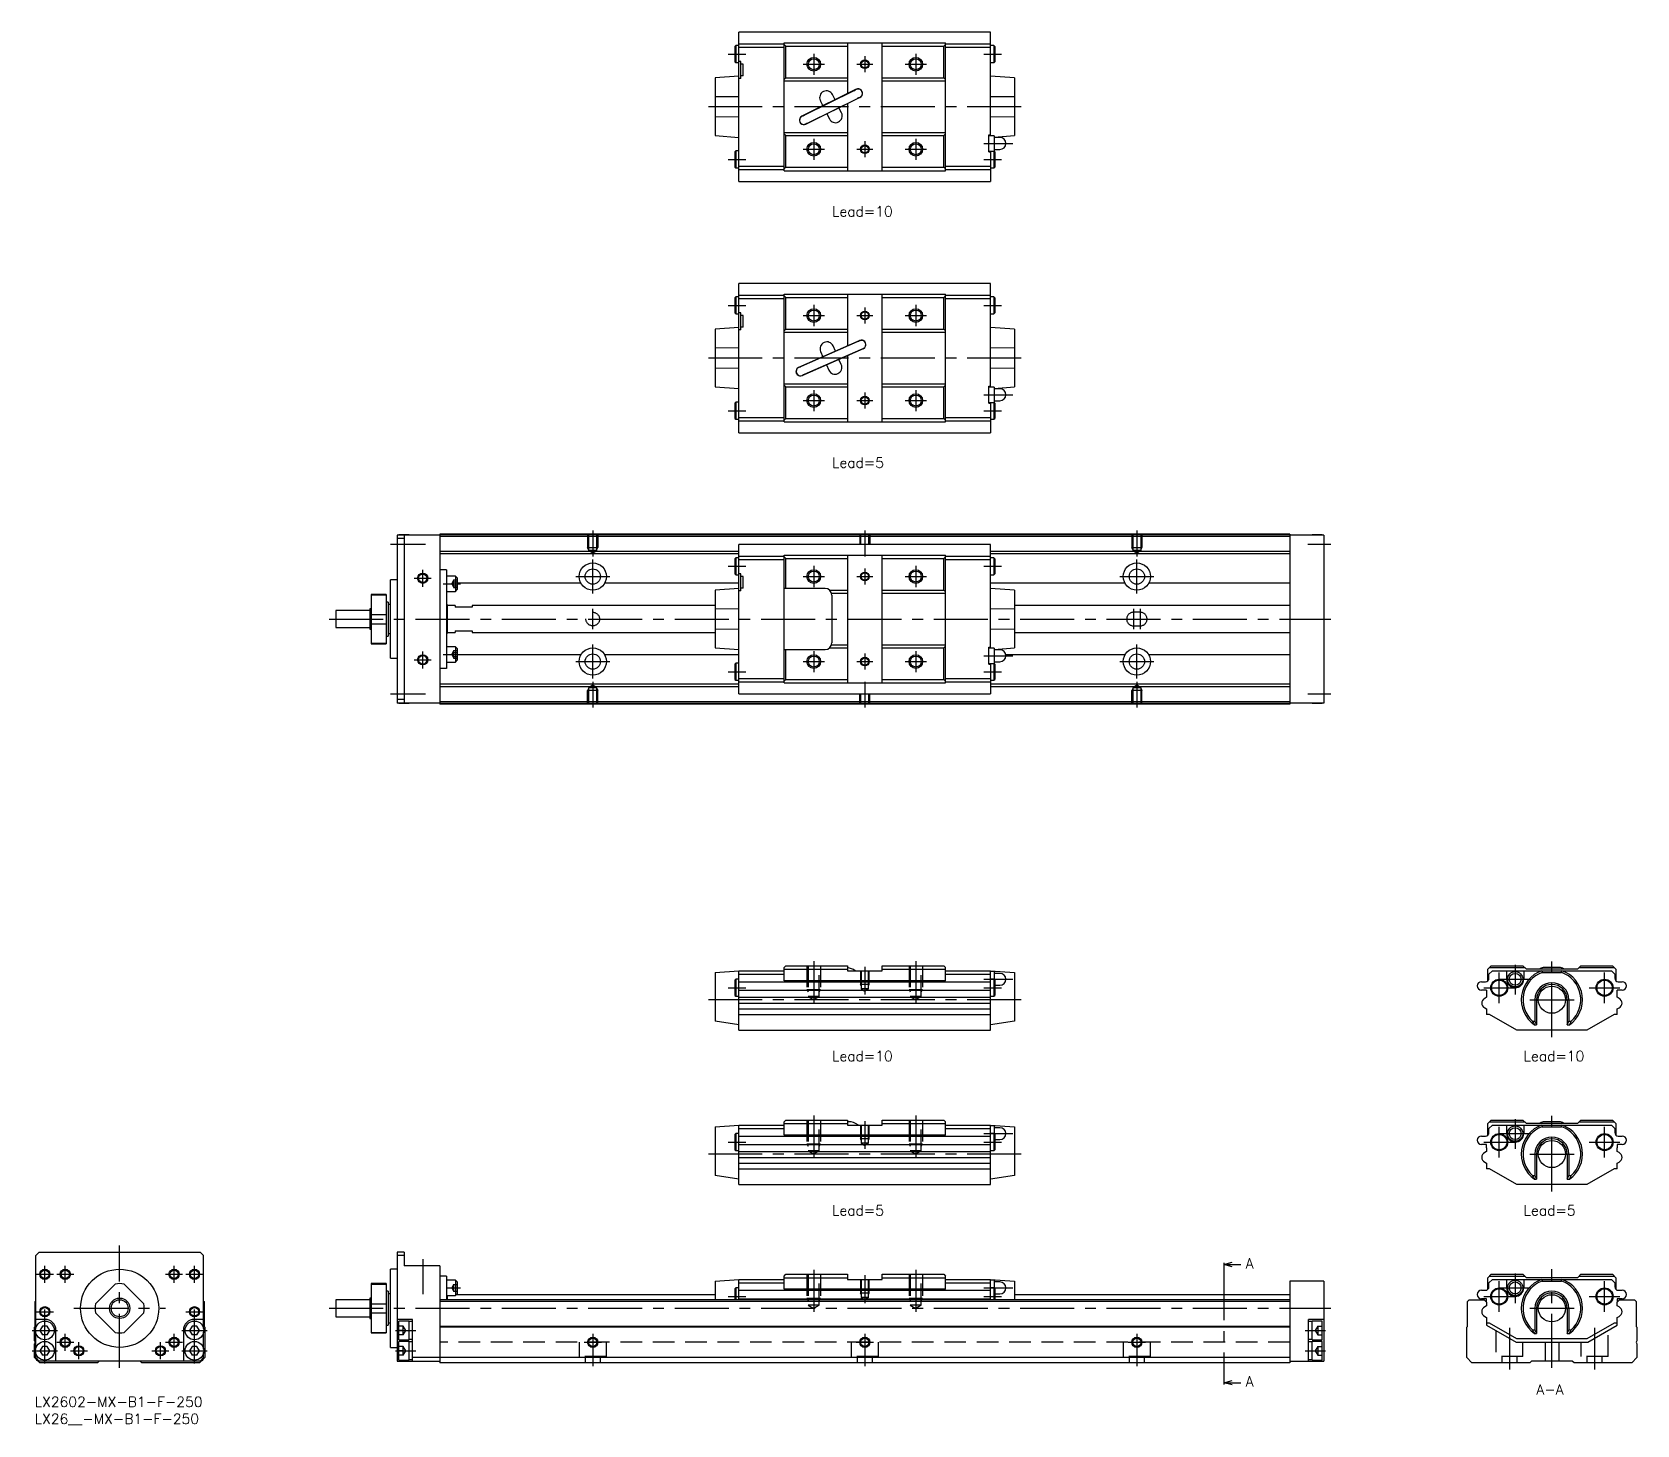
# Model space of a CAD drawing. Extents: x -1 to 471, y -8 to 401.
import ezdxf

# ---------------------------------------------------------------- set-up
doc = ezdxf.new("R2010")
doc.units = 0
doc.header["$LTSCALE"] = 0.5
doc.linetypes.add('CENTER', pattern=[50.8, 31.75, -6.35, 6.35, -6.35])
doc.linetypes.add('DASHED', pattern=[19.05, 12.7, -6.35])
for name, color, linetype in [('MSM_CENTER', 1, 'CENTER'), ('MSM_CONTINUOUS', 7, 'CONTINUOUS'), ('MSM_DASHED', 4, 'DASHED'), ('MSM_NARROW', 5, 'CONTINUOUS'), ('MSM_PART_NUMBER', 7, 'CONTINUOUS')]:
    doc.layers.add(name, color=color, linetype=linetype)
doc.styles.get("Standard").update_dxf_attribs({"font": 'txt.shx', "height": 1, "bigfont": 'bigfont.shx'})

msp = doc.modelspace()

# ---------------------------------------------------------------- texts
at = {"layer": 'MSM_PART_NUMBER'}
for s, p in [('Lead=10', (234.45, 347.06)), ('Lead=5', (234.45, 273.16)), ('Lead=10', (234.45, 98.67)), ('Lead=10', (437.81, 98.67)), ('Lead=5', (234.45, 53.29)), ('Lead=5', (437.81, 53.29)), ('A', (356.08, 37.73)), ('A', (356.08, 3)), ('A-A', (441.59, 0.62))]:
    msp.add_text(s, height=3, dxfattribs=at).set_placement(p)

# ---------------------------------------------------------------- blocks, each defined once
blk = doc.blocks.new('*U2')
at = {"layer": 'MSM_PART_NUMBER'}
blk.add_text('LX2602-MX-B1-F-250', height=3, dxfattribs=at).set_placement((0, -3))
blk = doc.blocks.new('*U3')
at = {"layer": 'MSM_PART_NUMBER'}
blk.add_text('LX26__-MX-B1-F-250', height=3, dxfattribs=at).set_placement((0, -8))

# ---------------------------------------------------------------- linework, layer by layer
at = {"layer": 'MSM_CENTER'}
for p, q in [((203.91, 394.84), (209.11, 394.84)), ((226.01, 391.84), (232.21, 391.84)), ((229.11, 394.94), (229.11, 388.74)), ((241.74, 391.84), (246.47, 391.84)), ((244.11, 394.2), (244.11, 389.47)), ((256.01, 391.84), (262.21, 391.84)), ((259.11, 394.94), (259.11, 388.74)), ((279.11, 394.84), (284.31, 394.84)), ((290.11, 379.34), (198.11, 379.34)), ((229.11, 369.94), (229.11, 363.74)), ((244.11, 369.2), (244.11, 364.47)), ((259.11, 369.94), (259.11, 363.74)), ((279.11, 368.54), (287.61, 368.54)), ((203.91, 363.84), (209.11, 363.84)), ((226.01, 366.84), (232.21, 366.84)), ((241.74, 366.84), (246.47, 366.84)), ((256.01, 366.84), (262.21, 366.84)), ((279.11, 363.84), (284.31, 363.84)), ((203.91, 320.94), (209.11, 320.94)), ((229.11, 321.04), (229.11, 314.84)), ((259.11, 321.04), (259.11, 314.84)), ((279.11, 320.94), (284.31, 320.94)), ((226.01, 317.94), (232.21, 317.94)), ((241.74, 317.94), (246.47, 317.94)), ((244.11, 320.3), (244.11, 315.57)), ((256.01, 317.94), (262.21, 317.94)), ((290.11, 305.44), (198.11, 305.44)), ((226.01, 292.94), (232.21, 292.94)), ((229.11, 296.04), (229.11, 289.84)), ((241.74, 292.94), (246.47, 292.94)), ((244.11, 295.3), (244.11, 290.57)), ((256.01, 292.94), (262.21, 292.94)), ((259.11, 296.04), (259.11, 289.84)), ((279.11, 294.64), (287.61, 294.64)), ((203.91, 289.94), (209.11, 289.94)), ((279.11, 289.94), (284.31, 289.94)), ((104.61, 250.69), (114.91, 250.69)), ((164.11, 254.69), (164.11, 247.06)), ((244.11, 254.69), (244.11, 247.06)), ((324.11, 254.69), (324.11, 247.06)), ((374.41, 250.69), (381.11, 250.69)), ((164.11, 236.19), (164.11, 246.19)), ((324.11, 236.19), (324.11, 246.19)), ((111.61, 240.69), (116.61, 240.69)), ((114.11, 238.19), (114.11, 243.19)), ((159.11, 241.19), (169.11, 241.19)), ((203.91, 244.19), (209.11, 244.19)), ((226.01, 241.19), (232.21, 241.19)), ((229.11, 244.29), (229.11, 238.09)), ((241.74, 241.19), (246.47, 241.19)), ((244.11, 243.55), (244.11, 238.82)), ((256.01, 241.19), (262.21, 241.19)), ((259.11, 244.29), (259.11, 238.09)), ((279.11, 244.19), (284.31, 244.19)), ((319.11, 241.19), (329.11, 241.19)), ((120.11, 239.08), (125.21, 239.08)), ((164.11, 225.69), (164.11, 231.69)), ((323.11, 231.69), (323.11, 225.69)), ((325.11, 231.69), (325.11, 225.69)), ((86.61, 228.69), (381.11, 228.69)), ((114.11, 214.19), (114.11, 219.19)), ((120.11, 218.3), (125.21, 218.3)), ((164.11, 211.19), (164.11, 221.19)), ((229.11, 219.29), (229.11, 213.09)), ((244.11, 218.55), (244.11, 213.82)), ((259.11, 219.29), (259.11, 213.09)), ((279.11, 217.89), (287.61, 217.89)), ((324.11, 211.19), (324.11, 221.19)), ((111.61, 216.69), (116.61, 216.69)), ((159.11, 216.19), (169.11, 216.19)), ((203.91, 213.19), (209.11, 213.19)), ((226.01, 216.19), (232.21, 216.19)), ((241.74, 216.19), (246.47, 216.19)), ((256.01, 216.19), (262.21, 216.19)), ((279.11, 213.19), (284.31, 213.19)), ((319.11, 216.19), (329.11, 216.19)), ((164.11, 210.2), (164.11, 202.69)), ((244.11, 210.2), (244.11, 202.69)), ((324.11, 210.2), (324.11, 202.69)), ((104.61, 206.69), (114.91, 206.69)), ((374.41, 206.69), (381.11, 206.69)), ((229.11, 128.1), (229.11, 115.71)), ((259.11, 128.1), (259.11, 115.71)), ((446.15, 105.75), (446.15, 128.05)), ((244.11, 126.45), (244.11, 118.29)), ((279.11, 122.75), (287.61, 122.75)), ((430.65, 115.75), (430.65, 124.75)), ((430.85, 122.75), (439.85, 122.75)), ((435.35, 127), (435.35, 118.25)), ((461.65, 115.75), (461.65, 124.75)), ((203.91, 120.25), (209.11, 120.25)), ((279.11, 120.25), (284.31, 120.25)), ((426.15, 120.25), (435.15, 120.25)), ((457.15, 120.25), (466.15, 120.25)), ((290.11, 116.75), (198.11, 116.75)), ((439.65, 116.75), (452.65, 116.75)), ((229.11, 82.72), (229.11, 70.34)), ((244.11, 81.07), (244.11, 72.91)), ((259.11, 82.72), (259.11, 70.34)), ((435.35, 81.62), (435.35, 72.87)), ((446.15, 60.37), (446.15, 82.67)), ((279.11, 77.37), (287.61, 77.37)), ((430.65, 70.37), (430.65, 79.37)), ((430.85, 77.37), (439.85, 77.37)), ((461.65, 70.37), (461.65, 79.37)), ((290.11, 71.37), (198.11, 71.37)), ((203.91, 74.87), (209.11, 74.87)), ((279.11, 74.87), (284.31, 74.87)), ((426.15, 74.87), (435.15, 74.87)), ((439.65, 71.37), (452.65, 71.37)), ((457.15, 74.87), (466.15, 74.87)), ((25, 8.5), (25, 44.5)), ((3, 33.5), (3, 38.5)), ((9, 33.5), (9, 38.5)), ((41, 33.5), (41, 38.5)), ((47, 33.5), (47, 38.5)), ((114.11, 40.5), (114.11, 30.19)), ((349.67, 38.36), (349.67, 4.63)), ((0.5, 36), (5.5, 36)), ((6.5, 36), (11.5, 36)), ((38.5, 36), (43.5, 36)), ((44.5, 36), (49.5, 36)), ((229.11, 37.35), (229.11, 24.96)), ((244.11, 35.7), (244.11, 27.54)), ((259.11, 37.35), (259.11, 24.96)), ((430.65, 25), (430.65, 34)), ((435.35, 36.25), (435.35, 27.5)), ((446.15, 8.5), (446.15, 37.5)), ((461.65, 25), (461.65, 34)), ((121.11, 32), (125.21, 32)), ((203.91, 29.5), (209.11, 29.5)), ((279.11, 32), (287.61, 32)), ((279.11, 29.5), (284.31, 29.5)), ((426.15, 29.5), (435.15, 29.5)), ((430.85, 32), (439.85, 32)), ((457.15, 29.5), (466.15, 29.5)), ((0.5, 25), (5.5, 25)), ((3, 9.75), (3, 27.5)), ((11.5, 26), (38.5, 26)), ((44.5, 25), (49.5, 25)), ((47, 9.75), (47, 27.5)), ((86.61, 26), (381.11, 26)), ((439.65, 26), (452.65, 26)), ((-0.75, 19.5), (6.75, 19.5)), ((43.25, 19.5), (50.75, 19.5)), ((106.11, 19.5), (112.11, 19.5)), ((373.61, 19.5), (379.61, 19.5)), ((433.65, 20.29), (433.65, 8)), ((458.65, 20.29), (458.65, 8)), ((6.5, 16), (11.5, 16)), ((9, 13.5), (9, 18.5)), ((13, 11), (13, 16)), ((37, 11), (37, 16)), ((38.5, 16), (43.5, 16)), ((41, 13.5), (41, 18.5)), ((161.57, 16), (166.64, 16)), ((164.11, 18.5), (164.11, 9)), ((241.57, 16), (246.64, 16)), ((244.11, 18.5), (244.11, 9)), ((321.53, 16), (326.68, 16)), ((324.11, 18.5), (324.11, 9)), ((-0.75, 13.5), (6.75, 13.5)), ((10.5, 13.5), (15.5, 13.5)), ((34.5, 13.5), (39.5, 13.5)), ((43.25, 13.5), (50.75, 13.5)), ((106.11, 13.5), (112.11, 13.5)), ((373.61, 13.5), (379.61, 13.5))]:
    msp.add_line(p, q, dxfattribs=at)
at = {"layer": 'MSM_CONTINUOUS'}
for p, q in [((281.11, 401.29), (207.11, 401.29)), ((207.11, 357.39), (207.11, 401.29)), ((281.11, 370.79), (281.11, 401.29)), ((206.16, 397.34), (205.91, 397.09)), ((205.91, 397.09), (205.91, 392.59)), ((207.11, 397.34), (206.16, 397.34)), ((206.16, 397.34), (206.16, 392.34)), ((207.11, 397.84), (220.41, 397.84)), ((207.11, 396.84), (220.41, 396.84)), ((220.41, 360.54), (220.41, 398.14)), ((220.41, 398.14), (267.81, 398.14)), ((220.91, 397.14), (220.41, 397.64)), ((220.91, 387.84), (220.91, 397.14)), ((220.91, 397.14), (239.01, 397.14)), ((239.01, 398.14), (239.01, 383.18)), ((249.21, 360.54), (249.21, 398.14)), ((249.21, 397.14), (267.31, 397.14)), ((267.81, 397.64), (267.31, 397.14)), ((267.31, 387.84), (267.31, 397.14)), ((267.81, 360.54), (267.81, 398.14)), ((267.81, 397.84), (281.11, 397.84)), ((267.81, 396.84), (281.11, 396.84)), ((282.06, 397.34), (281.11, 397.34)), ((282.06, 397.34), (282.06, 392.34)), ((282.31, 397.09), (282.06, 397.34)), ((282.31, 397.09), (282.31, 392.59)), ((205.91, 392.59), (206.16, 392.34)), ((206.16, 392.34), (207.11, 392.34)), ((207.61, 392.64), (207.11, 392.64)), ((207.61, 387.64), (207.61, 392.64)), ((208.31, 391.84), (207.61, 391.84)), ((208.31, 388.44), (208.31, 391.84)), ((281.11, 392.34), (282.06, 392.34)), ((282.06, 392.34), (282.31, 392.59)), ((207.11, 388.34), (200.11, 387.84)), ((200.11, 387.84), (200.11, 370.84)), ((207.61, 387.64), (207.11, 387.64)), ((208.31, 388.44), (207.61, 388.44)), ((220.41, 387.34), (220.91, 387.84)), ((220.91, 387.84), (239.01, 387.84)), ((249.21, 387.84), (267.31, 387.84)), ((267.31, 387.84), (267.81, 387.34)), ((288.11, 387.84), (281.11, 388.34)), ((288.11, 387.84), (288.11, 370.84)), ((207.11, 382.3), (200.11, 382.21)), ((220.41, 386.94), (239.01, 386.94)), ((241.58, 384.46), (225.58, 376.56)), ((240.87, 384.05), (226.34, 376.87)), ((235.37, 381.39), (234.62, 382.92)), ((240.87, 384.05), (241.2, 384.18)), ((241.6, 384.41), (241.29, 384.26)), ((249.21, 386.94), (267.81, 386.94)), ((288.11, 382.21), (281.11, 382.3)), ((226.73, 374.22), (242.73, 382.12)), ((227.44, 374.63), (241.98, 381.81)), ((231.03, 381.14), (231.79, 379.62)), ((237.28, 377.54), (236.52, 379.06)), ((239.01, 380.28), (239.01, 360.54)), ((242.28, 382), (241.98, 381.81)), ((242.39, 382.01), (242.71, 382.17)), ((200.11, 376.47), (207.11, 376.38)), ((225.92, 376.67), (225.6, 376.51)), ((226.03, 376.68), (226.34, 376.87)), ((226.71, 374.27), (227.02, 374.42)), ((227.11, 374.5), (227.44, 374.63)), ((232.94, 377.29), (233.69, 375.76)), ((281.11, 376.38), (288.11, 376.47)), ((200.11, 370.84), (207.11, 370.34)), ((220.41, 371.74), (239.01, 371.74)), ((220.91, 370.84), (220.41, 371.34)), ((220.91, 370.84), (239.01, 370.84)), ((220.91, 361.54), (220.91, 370.84)), ((249.21, 371.74), (267.81, 371.74)), ((249.21, 370.84), (267.31, 370.84)), ((267.81, 371.34), (267.31, 370.84)), ((267.31, 361.54), (267.31, 370.84)), ((280.61, 371.04), (281.11, 371.04)), ((280.61, 366.04), (280.61, 371.04)), ((282.11, 370.79), (280.61, 370.79)), ((282.11, 370.41), (288.11, 370.84)), ((282.11, 370.79), (282.11, 366.29)), ((283.86, 370.29), (282.11, 370.29)), ((206.16, 366.34), (205.91, 366.09)), ((205.91, 366.09), (205.91, 361.59)), ((206.16, 366.34), (206.16, 361.34)), ((207.11, 366.34), (206.16, 366.34)), ((280.61, 366.29), (282.11, 366.29)), ((280.61, 366.04), (281.11, 366.04)), ((281.11, 366.29), (281.11, 357.39)), ((282.06, 366.29), (282.06, 361.34)), ((282.11, 366.79), (283.86, 366.79)), ((282.31, 366.09), (282.11, 366.29)), ((282.31, 366.09), (282.31, 361.59)), ((205.91, 361.59), (206.16, 361.34)), ((206.16, 361.34), (207.11, 361.34)), ((207.11, 361.84), (220.41, 361.84)), ((207.11, 360.84), (220.41, 360.84)), ((220.41, 361.04), (220.91, 361.54)), ((220.41, 360.54), (267.81, 360.54)), ((220.91, 361.54), (239.01, 361.54)), ((249.21, 361.54), (267.31, 361.54)), ((267.31, 361.54), (267.81, 361.04)), ((267.81, 361.84), (281.11, 361.84)), ((267.81, 360.84), (281.11, 360.84)), ((281.11, 361.34), (282.06, 361.34)), ((282.06, 361.34), (282.31, 361.59)), ((207.11, 357.39), (281.11, 357.39)), ((281.11, 327.39), (207.11, 327.39)), ((207.11, 283.49), (207.11, 327.39)), ((281.11, 296.89), (281.11, 327.39)), ((206.16, 323.44), (205.91, 323.19)), ((205.91, 323.19), (205.91, 318.69)), ((207.11, 323.44), (206.16, 323.44)), ((206.16, 323.44), (206.16, 318.44)), ((207.11, 323.94), (220.41, 323.94)), ((207.11, 322.94), (220.41, 322.94)), ((220.41, 286.64), (220.41, 324.24)), ((220.41, 324.24), (267.81, 324.24)), ((220.91, 323.24), (220.41, 323.74)), ((220.91, 313.94), (220.91, 323.24)), ((220.91, 323.24), (239.01, 323.24)), ((239.01, 324.24), (239.01, 308.99)), ((249.21, 286.64), (249.21, 324.24)), ((249.21, 323.24), (267.31, 323.24)), ((267.81, 323.74), (267.31, 323.24)), ((267.31, 313.94), (267.31, 323.24)), ((267.81, 286.64), (267.81, 324.24)), ((267.81, 323.94), (281.11, 323.94)), ((267.81, 322.94), (281.11, 322.94)), ((282.06, 323.44), (281.11, 323.44)), ((282.06, 323.44), (282.06, 318.44)), ((282.31, 323.19), (282.06, 323.44)), ((282.31, 323.19), (282.31, 318.69)), ((205.91, 318.69), (206.16, 318.44)), ((206.16, 318.44), (207.11, 318.44)), ((207.61, 318.74), (207.11, 318.74)), ((207.61, 313.74), (207.61, 318.74)), ((208.31, 317.94), (207.61, 317.94)), ((208.31, 314.54), (208.31, 317.94)), ((281.11, 318.44), (282.06, 318.44)), ((282.06, 318.44), (282.31, 318.69)), ((207.11, 314.44), (200.11, 313.94)), ((200.11, 313.94), (200.11, 296.94)), ((207.61, 313.74), (207.11, 313.74)), ((208.31, 314.54), (207.61, 314.54)), ((220.41, 313.44), (220.91, 313.94)), ((220.41, 313.04), (239.01, 313.04)), ((220.91, 313.94), (239.01, 313.94)), ((249.21, 313.94), (267.31, 313.94)), ((249.21, 313.04), (267.81, 313.04)), ((267.31, 313.94), (267.81, 313.44)), ((288.11, 313.94), (281.11, 314.44)), ((288.11, 313.94), (288.11, 296.94)), ((207.11, 308.4), (200.11, 308.31)), ((242.63, 310.58), (224.63, 302.68)), ((241.9, 310.21), (225.4, 302.96)), ((225.68, 300.3), (243.68, 308.2)), ((226.41, 300.67), (242.91, 307.92)), ((231.12, 307.38), (231.8, 305.83)), ((235.46, 307.43), (234.78, 308.99)), ((242.65, 310.53), (242.33, 310.39)), ((243.33, 308.1), (243.66, 308.25)), ((288.11, 308.31), (281.11, 308.4)), ((200.11, 302.57), (207.11, 302.48)), ((224.98, 302.78), (224.65, 302.63)), ((232.85, 303.45), (233.53, 301.89)), ((237.19, 303.5), (236.51, 305.05)), ((239.01, 306.15), (239.01, 286.64)), ((281.11, 302.48), (288.11, 302.57)), ((220.41, 297.84), (239.01, 297.84)), ((220.91, 296.94), (220.41, 297.44)), ((225.66, 300.35), (225.98, 300.49)), ((249.21, 297.84), (267.81, 297.84)), ((267.81, 297.44), (267.31, 296.94)), ((200.11, 296.94), (207.11, 296.44)), ((220.91, 296.94), (239.01, 296.94)), ((220.91, 287.64), (220.91, 296.94)), ((249.21, 296.94), (267.31, 296.94)), ((267.31, 287.64), (267.31, 296.94)), ((280.61, 297.14), (281.11, 297.14)), ((280.61, 292.14), (280.61, 297.14)), ((282.11, 296.89), (280.61, 296.89)), ((282.11, 296.51), (288.11, 296.94)), ((282.11, 296.89), (282.11, 292.39)), ((283.86, 296.39), (282.11, 296.39)), ((282.11, 292.89), (283.86, 292.89)), ((206.16, 292.44), (205.91, 292.19)), ((205.91, 292.19), (205.91, 287.69)), ((206.16, 292.44), (206.16, 287.44)), ((207.11, 292.44), (206.16, 292.44)), ((207.11, 287.94), (220.41, 287.94)), ((267.81, 287.94), (281.11, 287.94)), ((280.61, 292.39), (282.11, 292.39)), ((280.61, 292.14), (281.11, 292.14)), ((281.11, 292.39), (281.11, 283.49)), ((282.06, 292.39), (282.06, 287.44)), ((282.31, 292.19), (282.11, 292.39)), ((282.31, 292.19), (282.31, 287.69)), ((205.91, 287.69), (206.16, 287.44)), ((206.16, 287.44), (207.11, 287.44)), ((207.11, 286.94), (220.41, 286.94)), ((207.11, 283.49), (281.11, 283.49)), ((220.41, 287.14), (220.91, 287.64)), ((220.41, 286.64), (267.81, 286.64)), ((220.91, 287.64), (239.01, 287.64)), ((249.21, 287.64), (267.31, 287.64)), ((267.31, 287.64), (267.81, 287.14)), ((267.81, 286.94), (281.11, 286.94)), ((281.11, 287.44), (282.06, 287.44)), ((282.06, 287.44), (282.31, 287.69)), ((119.11, 253.39), (106.61, 253.39)), ((106.61, 253.39), (106.61, 203.99)), ((108.61, 252.39), (106.61, 252.39)), ((107.11, 253.39), (107.11, 253.44)), ((110.11, 253.44), (107.11, 253.44)), ((108.61, 253.39), (108.61, 203.99)), ((110.11, 253.39), (110.11, 253.44)), ((119.11, 253.69), (119.11, 203.69)), ((369.11, 253.69), (119.11, 253.69)), ((369.11, 253.49), (119.11, 253.49)), ((369.11, 252.99), (119.11, 252.99)), ((281.11, 250.64), (207.11, 250.64)), ((207.11, 206.74), (207.11, 250.64)), ((281.11, 220.14), (281.11, 250.64)), ((369.11, 253.69), (369.11, 203.69)), ((379.11, 253.39), (369.11, 253.39)), ((375.61, 253.39), (375.61, 253.44)), ((378.61, 253.44), (375.61, 253.44)), ((378.61, 253.39), (378.61, 253.44)), ((379.11, 253.39), (379.11, 203.99)), ((207.11, 248.59), (119.11, 248.59)), ((207.11, 247.89), (119.11, 247.89)), ((206.16, 246.69), (205.91, 246.44)), ((205.91, 246.44), (205.91, 241.94)), ((207.11, 246.69), (206.16, 246.69)), ((206.16, 246.69), (206.16, 241.69)), ((207.11, 247.19), (220.41, 247.19)), ((207.11, 246.19), (220.41, 246.19)), ((220.41, 247.49), (267.81, 247.49)), ((220.41, 209.89), (220.41, 247.49)), ((220.91, 246.49), (220.41, 246.99)), ((220.91, 246.49), (239.01, 246.49)), ((220.91, 237.69), (220.91, 246.49)), ((239.01, 247.49), (239.01, 209.89)), ((249.21, 209.89), (249.21, 247.49)), ((249.21, 246.49), (267.31, 246.49)), ((267.81, 246.99), (267.31, 246.49)), ((267.31, 237.19), (267.31, 246.49)), ((267.81, 209.89), (267.81, 247.49)), ((267.81, 247.19), (281.11, 247.19)), ((267.81, 246.19), (281.11, 246.19)), ((369.11, 248.59), (281.11, 248.59)), ((369.11, 247.89), (281.11, 247.89)), ((282.06, 246.69), (281.11, 246.69)), ((282.06, 246.69), (282.06, 241.69)), ((282.31, 246.44), (282.06, 246.69)), ((282.31, 246.44), (282.31, 241.94)), ((121.11, 243.19), (119.11, 243.19)), ((121.11, 243.19), (121.11, 214.19)), ((123.71, 241.33), (121.11, 241.33)), ((123.71, 241.33), (123.71, 236.83)), ((124.21, 240.83), (123.71, 241.33)), ((124.21, 240.83), (124.21, 237.33)), ((205.91, 241.94), (206.16, 241.69)), ((206.16, 241.69), (207.11, 241.69)), ((207.61, 241.99), (207.11, 241.99)), ((207.61, 236.99), (207.61, 241.99)), ((208.31, 241.19), (207.61, 241.19)), ((208.31, 237.79), (208.31, 241.19)), ((281.11, 241.69), (282.06, 241.69)), ((282.06, 241.69), (282.31, 241.94)), ((106.61, 240.19), (104.61, 240.19)), ((104.61, 217.19), (104.61, 240.19)), ((121.11, 236.83), (123.71, 236.83)), ((123.71, 236.83), (124.21, 237.33)), ((160.62, 239.23), (124.21, 239.23)), ((207.11, 239.23), (167.59, 239.23)), ((207.11, 237.69), (200.11, 237.19)), ((200.11, 237.19), (200.11, 220.19)), ((207.61, 236.99), (207.11, 236.99)), ((208.31, 237.79), (207.61, 237.79)), ((232.41, 237.69), (220.41, 237.69)), ((233.73, 237.19), (239.01, 237.19)), ((234.31, 236.29), (239.01, 236.29)), ((249.21, 237.19), (267.31, 237.19)), ((249.21, 236.29), (267.81, 236.29)), ((267.31, 237.19), (267.81, 236.69)), ((320.62, 239.23), (281.11, 239.23)), ((288.11, 237.19), (281.11, 237.69)), ((288.11, 237.19), (288.11, 220.19)), ((369.11, 239.23), (327.59, 239.23)), ((98.61, 231.69), (98.61, 225.69)), ((98.91, 231.69), (98.61, 231.69)), ((103.41, 235.94), (98.91, 235.94)), ((98.91, 235.94), (98.91, 221.44)), ((98.91, 235.81), (103.41, 235.81)), ((103.41, 235.94), (103.41, 221.44)), ((103.91, 233.69), (103.41, 233.69)), ((103.91, 233.69), (103.91, 223.69)), ((104.61, 232.94), (103.91, 232.94)), ((121.31, 232.94), (121.11, 232.94)), ((121.31, 232.94), (121.31, 224.44)), ((123.61, 232.69), (121.31, 232.69)), ((123.61, 232.69), (123.61, 232.19)), ((128.61, 232.19), (123.61, 232.19)), ((128.61, 232.69), (128.61, 232.19)), ((200.11, 232.69), (128.61, 232.69)), ((207.11, 231.65), (200.11, 231.56)), ((234.41, 235.69), (234.41, 221.69)), ((288.11, 231.56), (281.11, 231.65)), ((369.11, 232.69), (288.11, 232.69)), ((88.61, 231.19), (88.61, 226.19)), ((98.61, 231.19), (88.61, 231.19)), ((98.91, 230.05), (103.41, 230.05)), ((98.91, 227.32), (103.41, 227.32)), ((88.61, 226.19), (98.61, 226.19)), ((98.61, 225.69), (98.91, 225.69)), ((103.41, 223.69), (103.91, 223.69)), ((103.91, 224.44), (104.61, 224.44)), ((121.11, 224.44), (121.31, 224.44)), ((121.31, 224.69), (123.61, 224.69)), ((123.61, 225.19), (128.61, 225.19)), ((123.61, 225.19), (123.61, 224.69)), ((128.61, 225.19), (128.61, 224.69)), ((128.61, 224.69), (200.11, 224.69)), ((200.11, 225.82), (207.11, 225.73)), ((281.11, 225.73), (288.11, 225.82)), ((288.11, 224.69), (369.11, 224.69)), ((98.91, 221.57), (103.41, 221.57)), ((98.91, 221.44), (103.41, 221.44)), ((104.61, 217.19), (106.61, 217.19)), ((123.71, 220.55), (121.11, 220.55)), ((123.71, 220.55), (123.71, 216.05)), ((124.21, 220.05), (123.71, 220.55)), ((124.21, 220.05), (124.21, 216.55)), ((160.62, 218.15), (124.21, 218.15)), ((207.11, 218.15), (167.59, 218.15)), ((200.11, 220.19), (207.11, 219.69)), ((220.41, 219.69), (232.41, 219.69)), ((220.91, 210.89), (220.91, 219.69)), ((233.73, 220.19), (239.01, 220.19)), ((234.31, 221.09), (239.01, 221.09)), ((249.21, 221.09), (267.81, 221.09)), ((249.21, 220.19), (267.31, 220.19)), ((267.81, 220.69), (267.31, 220.19)), ((267.31, 210.89), (267.31, 220.19)), ((280.61, 220.39), (281.11, 220.39)), ((280.61, 215.39), (280.61, 220.39)), ((282.11, 220.14), (280.61, 220.14)), ((282.11, 219.76), (288.11, 220.19)), ((282.11, 220.14), (282.11, 215.64)), ((283.86, 219.64), (282.11, 219.64)), ((320.62, 218.15), (285.59, 218.15)), ((369.11, 218.15), (327.59, 218.15)), ((121.11, 214.19), (119.11, 214.19)), ((121.11, 216.05), (123.71, 216.05)), ((123.71, 216.05), (124.21, 216.55)), ((206.16, 215.69), (205.91, 215.44)), ((205.91, 215.44), (205.91, 210.94)), ((206.16, 215.69), (206.16, 210.69)), ((207.11, 215.69), (206.16, 215.69)), ((280.61, 215.64), (282.11, 215.64)), ((280.61, 215.39), (281.11, 215.39)), ((281.11, 215.64), (281.11, 206.74)), ((282.06, 215.64), (282.06, 210.69)), ((282.11, 216.14), (283.86, 216.14)), ((282.31, 215.44), (282.11, 215.64)), ((282.31, 215.44), (282.31, 210.94)), ((207.11, 209.49), (119.11, 209.49)), ((207.11, 208.79), (119.11, 208.79)), ((205.91, 210.94), (206.16, 210.69)), ((206.16, 210.69), (207.11, 210.69)), ((207.11, 211.19), (220.41, 211.19)), ((207.11, 210.19), (220.41, 210.19)), ((220.41, 210.39), (220.91, 210.89)), ((220.41, 209.89), (267.81, 209.89)), ((220.91, 210.89), (239.01, 210.89)), ((249.21, 210.89), (267.31, 210.89)), ((267.31, 210.89), (267.81, 210.39)), ((267.81, 211.19), (281.11, 211.19)), ((267.81, 210.19), (281.11, 210.19)), ((281.11, 210.69), (282.06, 210.69)), ((369.11, 209.49), (281.11, 209.49)), ((369.11, 208.79), (281.11, 208.79)), ((282.06, 210.69), (282.31, 210.94)), ((108.61, 204.99), (106.61, 204.99)), ((119.11, 203.99), (106.61, 203.99)), ((107.11, 203.94), (107.11, 203.99)), ((107.11, 203.94), (110.11, 203.94)), ((110.11, 203.94), (110.11, 203.99)), ((369.11, 204.39), (119.11, 204.39)), ((369.11, 203.89), (119.11, 203.89)), ((369.11, 203.69), (119.11, 203.69)), ((207.11, 206.74), (281.11, 206.74)), ((379.11, 203.99), (369.11, 203.99)), ((375.61, 203.94), (378.61, 203.94)), ((378.61, 203.94), (378.61, 203.99)), ((200.11, 124.75), (207.11, 125.25)), ((200.11, 124.75), (200.11, 110.43)), ((206.16, 122.75), (205.91, 122.5)), ((207.11, 122.75), (206.16, 122.75)), ((206.16, 122.75), (206.16, 117.75)), ((207.11, 125.25), (220.41, 125.25)), ((207.11, 107.75), (207.11, 125.25)), ((207.11, 124.25), (220.41, 124.25)), ((220.41, 126.25), (220.91, 126.75)), ((220.41, 122.33), (220.41, 126.25)), ((220.41, 125.75), (239.01, 125.75)), ((220.91, 126.75), (239.01, 126.75)), ((239.01, 126.75), (239.01, 125.25)), ((239.01, 125.25), (249.21, 125.25)), ((249.21, 125.25), (249.21, 126.75)), ((249.21, 126.75), (267.31, 126.75)), ((249.21, 125.75), (267.81, 125.75)), ((267.31, 126.75), (267.81, 126.25)), ((267.81, 122.33), (267.81, 126.25)), ((267.81, 125.25), (281.11, 125.25)), ((267.81, 124.25), (281.11, 124.25)), ((281.11, 125.25), (288.11, 124.75)), ((281.11, 107.75), (281.11, 125.25)), ((282.11, 125), (281.11, 125)), ((282.06, 122.75), (281.11, 122.75)), ((282.31, 122.5), (282.06, 122.75)), ((282.06, 122.75), (282.06, 117.75)), ((282.11, 125), (282.11, 122.7)), ((283.86, 124.5), (282.11, 124.5)), ((288.11, 124.75), (288.11, 110.43)), ((428.34, 126.75), (427.34, 125.75)), ((427.34, 122.33), (427.34, 125.75)), ((427.65, 124.25), (428.65, 125.25)), ((427.65, 123.05), (427.65, 124.25)), ((427.84, 126.25), (438.15, 126.25)), ((428.34, 126.75), (437.65, 126.75)), ((428.65, 125.25), (463.65, 125.25)), ((432.85, 122.75), (432.85, 125.25)), ((438.55, 125.85), (437.65, 126.75)), ((437.85, 125.25), (437.85, 122.75)), ((438.55, 125.85), (453.75, 125.85)), ((443.19, 125.25), (443.27, 124.75)), ((443.27, 124.75), (449.02, 124.75)), ((443.9, 126.25), (443.83, 126.24)), ((448.39, 126.25), (443.9, 126.25)), ((449.02, 124.75), (449.1, 125.25)), ((454.65, 126.75), (453.75, 125.85)), ((454.15, 126.25), (464.44, 126.25)), ((454.65, 126.75), (463.94, 126.75)), ((463.65, 125.25), (464.65, 124.25)), ((464.94, 125.75), (463.94, 126.75)), ((464.65, 124.25), (464.65, 123.05)), ((464.94, 125.75), (464.94, 122.33)), ((205.91, 122.5), (205.91, 118)), ((205.91, 118), (206.16, 117.75)), ((207.11, 122.05), (281.11, 122.05)), ((207.11, 119.55), (281.11, 119.55)), ((267.81, 122.33), (220.41, 122.33)), ((282.06, 117.75), (282.31, 118)), ((282.31, 122.5), (282.31, 118)), ((282.31, 121), (283.86, 121)), ((425.45, 122.05), (426.65, 122.05)), ((426.95, 119.55), (425.45, 119.55)), ((426.95, 119.55), (426.95, 117.47)), ((466.85, 119.55), (465.35, 119.55)), ((465.35, 117.47), (465.35, 119.55)), ((465.65, 122.05), (466.85, 122.05)), ((206.16, 117.75), (207.11, 117.75)), ((207.11, 117.47), (281.11, 117.47)), ((207.11, 115.75), (281.11, 115.75)), ((207.11, 114.02), (281.11, 114.02)), ((281.11, 117.75), (282.06, 117.75)), ((426.95, 117.47), (426.39, 117.15)), ((426.39, 114.35), (426.95, 114.02)), ((426.95, 114.02), (426.95, 112.41)), ((441.15, 116.75), (441.15, 110.43)), ((441.65, 116.75), (441.65, 109.37)), ((450.65, 116.75), (450.65, 109.37)), ((451.15, 116.75), (451.15, 110.43)), ((465.91, 117.15), (465.35, 117.47)), ((465.35, 114.02), (465.91, 114.35)), ((465.35, 112.41), (465.35, 114.02)), ((207.11, 109.37), (200.11, 110.43)), ((207.11, 112.41), (281.11, 112.41)), ((288.11, 110.43), (281.11, 109.37)), ((427.8, 112.41), (426.95, 112.41)), ((435.87, 107.75), (427.8, 112.41)), ((440.46, 110.43), (441.15, 110.43)), ((440.99, 109.37), (441.65, 109.37)), ((441.15, 110.43), (441.65, 109.37)), ((450.65, 109.37), (451.15, 110.43)), ((450.65, 109.37), (451.3, 109.37)), ((451.15, 110.43), (451.83, 110.43)), ((464.5, 112.41), (456.42, 107.75)), ((465.35, 112.41), (464.5, 112.41)), ((207.11, 107.75), (281.11, 107.75)), ((456.42, 107.75), (435.87, 107.75)), ((220.41, 80.87), (220.91, 81.37)), ((220.41, 76.96), (220.41, 80.87)), ((220.41, 80.37), (239.01, 80.37)), ((220.91, 81.37), (239.01, 81.37)), ((239.01, 81.37), (239.01, 79.87)), ((239.26, 80.87), (239.01, 80.87)), ((249.21, 79.87), (249.21, 81.37)), ((249.21, 81.37), (267.31, 81.37)), ((249.21, 80.37), (267.81, 80.37)), ((267.31, 81.37), (267.81, 80.87)), ((267.81, 76.96), (267.81, 80.87)), ((428.34, 81.37), (427.34, 80.37)), ((427.34, 76.96), (427.34, 80.37)), ((427.84, 80.87), (438.15, 80.87)), ((428.34, 81.37), (437.65, 81.37)), ((438.55, 80.47), (437.65, 81.37)), ((438.55, 80.47), (453.75, 80.47)), ((443.9, 80.87), (443.83, 80.87)), ((448.39, 80.87), (443.9, 80.87)), ((454.65, 81.37), (453.75, 80.47)), ((454.15, 80.87), (464.44, 80.87)), ((454.65, 81.37), (463.94, 81.37)), ((464.94, 80.37), (463.94, 81.37)), ((464.94, 80.37), (464.94, 76.96)), ((200.11, 79.37), (207.11, 79.87)), ((200.11, 79.37), (200.11, 65.05)), ((206.16, 77.37), (205.91, 77.12)), ((205.91, 77.12), (205.91, 72.62)), ((207.11, 77.37), (206.16, 77.37)), ((206.16, 77.37), (206.16, 72.37)), ((207.11, 79.87), (220.41, 79.87)), ((207.11, 62.37), (207.11, 79.87)), ((207.11, 78.87), (220.41, 78.87)), ((207.11, 76.67), (281.11, 76.67)), ((267.81, 76.96), (220.41, 76.96)), ((239.01, 79.87), (249.21, 79.87)), ((267.81, 79.87), (281.11, 79.87)), ((267.81, 78.87), (281.11, 78.87)), ((281.11, 79.87), (288.11, 79.37)), ((281.11, 62.37), (281.11, 79.87)), ((282.11, 79.62), (281.11, 79.62)), ((282.06, 77.37), (281.11, 77.37)), ((282.31, 77.12), (282.06, 77.37)), ((282.06, 77.37), (282.06, 72.37)), ((282.11, 79.62), (282.11, 77.32)), ((283.86, 79.12), (282.11, 79.12)), ((282.31, 77.12), (282.31, 72.62)), ((282.31, 75.62), (283.86, 75.62)), ((288.11, 79.37), (288.11, 65.05)), ((425.45, 76.67), (426.65, 76.67)), ((427.65, 78.87), (428.65, 79.87)), ((427.65, 77.67), (427.65, 78.87)), ((428.65, 79.87), (463.65, 79.87)), ((432.85, 77.37), (432.85, 79.87)), ((437.85, 79.87), (437.85, 77.37)), ((443.19, 79.87), (443.27, 79.37)), ((443.27, 79.37), (449.02, 79.37)), ((449.02, 79.37), (449.1, 79.87)), ((463.65, 79.87), (464.65, 78.87)), ((464.65, 78.87), (464.65, 77.67)), ((465.65, 76.67), (466.85, 76.67)), ((205.91, 72.62), (206.16, 72.37)), ((206.16, 72.37), (207.11, 72.37)), ((207.11, 74.17), (281.11, 74.17)), ((207.11, 72.1), (281.11, 72.1)), ((281.11, 72.37), (282.06, 72.37)), ((282.06, 72.37), (282.31, 72.62)), ((426.95, 74.17), (425.45, 74.17)), ((426.95, 72.1), (426.39, 71.77)), ((426.95, 73.17), (426.95, 74.17)), ((426.95, 73.17), (426.95, 72.1)), ((441.15, 71.37), (441.15, 65.05)), ((441.65, 71.37), (441.65, 63.99)), ((450.65, 71.37), (450.65, 63.99)), ((451.15, 71.37), (451.15, 65.05)), ((466.85, 74.17), (465.35, 74.17)), ((465.35, 74.17), (465.35, 73.17)), ((465.35, 72.1), (465.35, 73.17)), ((465.91, 71.77), (465.35, 72.1)), ((207.11, 70.37), (281.11, 70.37)), ((207.11, 68.65), (281.11, 68.65)), ((207.11, 67.04), (281.11, 67.04)), ((426.39, 68.97), (426.95, 68.65)), ((426.95, 68.65), (426.95, 67.04)), ((427.8, 67.04), (426.95, 67.04)), ((435.87, 62.37), (427.8, 67.04)), ((464.5, 67.04), (456.42, 62.37)), ((465.35, 67.04), (464.5, 67.04)), ((465.35, 68.65), (465.91, 68.97)), ((465.35, 67.04), (465.35, 68.65)), ((207.11, 63.99), (200.11, 65.05)), ((207.11, 62.37), (281.11, 62.37)), ((288.11, 65.05), (281.11, 63.99)), ((456.42, 62.37), (435.87, 62.37)), ((440.46, 65.05), (441.15, 65.05)), ((440.99, 63.99), (441.65, 63.99)), ((441.15, 65.05), (441.65, 63.99)), ((450.65, 63.99), (451.15, 65.05)), ((450.65, 63.99), (451.3, 63.99)), ((451.15, 65.05), (451.83, 65.05)), ((0.3, 41.5), (1.3, 42.5)), ((1.3, 42.5), (48.7, 42.5)), ((48.7, 42.5), (49.7, 41.5)), ((108.61, 42.5), (106.61, 42.5)), ((106.61, 42.5), (106.61, 10.5)), ((108.61, 42.5), (108.61, 38.5)), ((0.3, 20.02), (0.3, 41.5)), ((49.7, 20.02), (49.7, 41.5)), ((108.61, 41.5), (106.61, 41.5)), ((119.11, 38.5), (108.61, 38.5)), ((119.11, 38.5), (119.11, 10)), ((349.67, 38.86), (352.17, 39.53)), ((349.67, 39.36), (349.67, 38.36)), ((352.17, 38.19), (349.67, 38.86)), ((349.67, 38.86), (354.67, 38.86)), ((17.88, 27.36), (23.64, 33.12)), ((26.36, 33.12), (32.12, 27.36)), ((103.41, 33.25), (98.91, 33.25)), ((98.91, 33.25), (98.91, 18.75)), ((98.91, 33.12), (103.41, 33.12)), ((103.41, 33.25), (103.41, 18.75)), ((106.61, 37.5), (104.61, 37.5)), ((104.61, 14.5), (104.61, 37.5)), ((121.11, 35.5), (119.11, 35.5)), ((121.11, 35.5), (121.11, 28.5)), ((123.71, 34.25), (121.11, 34.25)), ((124.21, 33.75), (123.71, 34.25)), ((123.71, 34.25), (123.71, 29.75)), ((124.21, 33.75), (124.21, 30.25)), ((200.11, 34), (207.11, 34.5)), ((200.11, 34), (200.11, 28.5)), ((207.11, 28.5), (207.11, 34.5)), ((207.11, 34.5), (220.41, 34.5)), ((207.11, 33.5), (220.41, 33.5)), ((220.41, 35.5), (220.91, 36)), ((220.41, 31.59), (220.41, 35.5)), ((220.41, 35), (239.01, 35)), ((220.91, 36), (239.01, 36)), ((239.01, 36), (239.01, 34.5)), ((239.01, 34.5), (249.21, 34.5)), ((249.21, 34.5), (249.21, 36)), ((249.21, 36), (267.31, 36)), ((249.21, 35), (267.81, 35)), ((267.31, 36), (267.81, 35.5)), ((267.81, 31.59), (267.81, 35.5)), ((267.81, 34.5), (281.11, 34.5)), ((267.81, 33.5), (281.11, 33.5)), ((281.11, 34.5), (288.11, 34)), ((281.11, 28.5), (281.11, 34.5)), ((282.11, 34.25), (281.11, 34.25)), ((282.11, 34.25), (282.11, 31.95)), ((283.86, 33.75), (282.11, 33.75)), ((288.11, 34), (288.11, 28.5)), ((379.11, 34), (369.11, 34)), ((369.11, 34), (369.11, 10)), ((379.11, 34), (379.11, 10.5)), ((428.34, 36), (427.34, 35)), ((427.34, 31.59), (427.34, 35)), ((427.65, 33.5), (428.65, 34.5)), ((427.65, 32.3), (427.65, 33.5)), ((427.84, 35.5), (438.15, 35.5)), ((428.34, 36), (437.65, 36)), ((428.65, 34.5), (463.65, 34.5)), ((432.85, 32), (432.85, 34.5)), ((438.55, 35.1), (437.65, 36)), ((437.85, 34.5), (437.85, 32)), ((438.55, 35.1), (453.75, 35.1)), ((443.19, 34.5), (443.27, 34)), ((443.27, 34), (449.02, 34)), ((449.02, 34), (449.1, 34.5)), ((454.65, 36), (453.75, 35.1)), ((454.15, 35.5), (464.44, 35.5)), ((454.65, 36), (463.94, 36)), ((463.65, 34.5), (464.65, 33.5)), ((464.94, 35), (463.94, 36)), ((464.65, 33.5), (464.65, 32.3)), ((464.94, 35), (464.94, 31.59)), ((98.61, 28.5), (88.61, 28.5)), ((88.61, 28.5), (88.61, 23.5)), ((98.91, 29), (98.61, 29)), ((98.61, 29), (98.61, 23)), ((103.91, 31), (103.41, 31)), ((103.91, 31), (103.91, 21)), ((104.61, 30.25), (103.91, 30.25)), ((369.11, 28.5), (119.11, 28.5)), ((121.11, 29.75), (123.71, 29.75)), ((121.31, 29.75), (121.31, 28.5)), ((123.71, 29.75), (124.21, 30.25)), ((200.11, 30), (123.96, 30)), ((206.16, 32), (205.91, 31.75)), ((205.91, 31.75), (205.91, 28.5)), ((207.11, 32), (206.16, 32)), ((206.16, 32), (206.16, 28.5)), ((207.11, 31.3), (281.11, 31.3)), ((207.11, 28.8), (281.11, 28.8)), ((267.81, 31.59), (220.41, 31.59)), ((282.06, 32), (281.11, 32)), ((282.31, 31.75), (282.06, 32)), ((282.06, 32), (282.06, 28.5)), ((282.31, 31.75), (282.31, 28.5)), ((282.31, 30.25), (283.86, 30.25)), ((369.11, 30), (288.11, 30)), ((421.35, 28), (421.85, 28.5)), ((421.85, 28.5), (426.25, 28.5)), ((425.45, 31.3), (426.65, 31.3)), ((426.95, 28.8), (425.45, 28.8)), ((426.25, 28.5), (426.95, 27.8)), ((426.95, 27.8), (426.95, 28.8)), ((465.35, 28.8), (465.35, 27.8)), ((466.85, 28.8), (465.35, 28.8)), ((465.35, 27.8), (466.05, 28.5)), ((465.65, 31.3), (466.85, 31.3)), ((466.05, 28.5), (470.45, 28.5)), ((470.45, 28.5), (470.95, 28)), ((0.2, 28), (0.3, 28.1)), ((0.2, 20.7), (0.2, 28)), ((23.64, 18.88), (17.88, 24.64)), ((32.12, 24.64), (26.36, 18.88)), ((49.7, 28.1), (49.8, 28)), ((49.8, 28), (49.8, 20.7)), ((98.91, 27.36), (103.41, 27.36)), ((98.91, 24.64), (103.41, 24.64)), ((369.11, 28), (119.11, 28)), ((421.35, 20.7), (421.35, 28)), ((426.95, 26.72), (426.39, 26.4)), ((426.39, 23.6), (426.95, 23.28)), ((426.95, 27.8), (426.95, 26.72)), ((441.15, 26), (441.15, 19.68)), ((441.65, 26), (441.65, 18.62)), ((450.65, 26), (450.65, 18.62)), ((451.15, 26), (451.15, 19.68)), ((465.35, 26.72), (465.35, 27.8)), ((465.91, 26.4), (465.35, 26.72)), ((465.35, 23.28), (465.91, 23.6)), ((470.95, 28), (470.95, 20.7)), ((0, 20.5), (0.2, 20.7)), ((0, 16.4), (0, 20.5)), ((3, 22.75), (0.3, 22.75)), ((0.3, 14.02), (0.3, 18.98)), ((2.28, 20.75), (1.56, 19.5)), ((1.56, 19.5), (2.28, 18.25)), ((3.72, 20.75), (2.28, 20.75)), ((4.44, 19.5), (3.72, 20.75)), ((3.72, 18.25), (4.44, 19.5)), ((6.25, 10.5), (6.25, 19.5)), ((43.75, 19.5), (43.75, 10.5)), ((46.28, 20.75), (45.56, 19.5)), ((45.56, 19.5), (46.28, 18.25)), ((47.72, 20.75), (46.28, 20.75)), ((49.7, 22.75), (47, 22.75)), ((48.44, 19.5), (47.72, 20.75)), ((47.72, 18.25), (48.44, 19.5)), ((49.7, 14.02), (49.7, 18.98)), ((49.8, 20.7), (50, 20.5)), ((50, 20.5), (50, 11.5)), ((88.61, 23.5), (98.61, 23.5)), ((98.61, 23), (98.91, 23)), ((98.91, 18.88), (103.41, 18.88)), ((103.41, 21), (103.91, 21)), ((103.91, 21.75), (104.61, 21.75)), ((111.11, 22.75), (106.61, 22.75)), ((107.11, 16.75), (107.11, 22.25)), ((110.11, 22.25), (107.11, 22.25)), ((110.11, 16.75), (110.11, 22.25)), ((111.11, 22.1), (110.11, 22.1)), ((111.11, 10.5), (111.11, 22.75)), ((369.11, 20.7), (119.11, 20.7)), ((369.11, 20.5), (119.11, 20.5)), ((374.61, 10.5), (374.61, 22.75)), ((379.11, 22.75), (374.61, 22.75)), ((375.61, 22.1), (374.61, 22.1)), ((375.61, 16.75), (375.61, 22.25)), ((378.61, 22.25), (375.61, 22.25)), ((378.61, 16.75), (378.61, 22.25)), ((421.15, 20.5), (421.35, 20.7)), ((421.15, 11.5), (421.15, 20.5)), ((426.95, 23.28), (426.95, 21)), ((427.8, 21.66), (426.95, 21.66)), ((426.95, 21), (435.61, 16)), ((435.87, 17), (427.8, 21.66)), ((440.46, 19.68), (441.15, 19.68)), ((441.15, 19.68), (441.65, 18.62)), ((450.65, 18.62), (451.15, 19.68)), ((451.15, 19.68), (451.83, 19.68)), ((464.5, 21.66), (456.42, 17)), ((456.68, 16), (465.35, 21)), ((465.35, 21.66), (464.5, 21.66)), ((465.35, 21), (465.35, 23.28)), ((470.95, 20.7), (471.15, 20.5)), ((471.15, 20.5), (471.15, 16.4)), ((0, 11.5), (0, 15.6)), ((2.28, 14.75), (1.56, 13.5)), ((3.72, 18.25), (2.28, 18.25)), ((3.72, 14.75), (2.28, 14.75)), ((4.44, 13.5), (3.72, 14.75)), ((46.28, 14.75), (45.56, 13.5)), ((47.72, 18.25), (46.28, 18.25)), ((47.72, 14.75), (46.28, 14.75)), ((48.44, 13.5), (47.72, 14.75)), ((98.91, 18.75), (103.41, 18.75)), ((104.61, 14.5), (106.61, 14.5)), ((107.11, 16.75), (110.11, 16.75)), ((107.11, 10.75), (107.11, 16.25)), ((110.11, 16.25), (107.11, 16.25)), ((110.11, 16.9), (111.11, 16.9)), ((110.11, 10.75), (110.11, 16.25)), ((111.11, 16.1), (110.11, 16.1)), ((374.61, 16.9), (375.61, 16.9)), ((375.61, 16.1), (374.61, 16.1)), ((375.61, 16.75), (378.61, 16.75)), ((375.61, 10.75), (375.61, 16.25)), ((378.61, 16.25), (375.61, 16.25)), ((378.61, 10.75), (378.61, 16.25)), ((435.61, 16), (456.68, 16)), ((456.42, 17), (435.87, 17)), ((440.99, 18.62), (441.65, 18.62)), ((450.65, 18.62), (451.3, 18.62)), ((471.15, 15.6), (471.15, 11.5)), ((1.5, 10), (0, 11.5)), ((0.3, 11.5), (0.3, 12.98)), ((0.3, 11.5), (1.3, 10.5)), ((48.7, 10.5), (1.3, 10.5)), ((18.5, 10), (1.5, 10)), ((1.56, 13.5), (2.28, 12.25)), ((3.72, 12.25), (2.28, 12.25)), ((3.72, 12.25), (4.44, 13.5)), ((19, 10.5), (18.5, 10)), ((31.52, 10), (31.02, 10.5)), ((48.5, 10), (31.52, 10)), ((45.56, 13.5), (46.28, 12.25)), ((47.72, 12.25), (46.28, 12.25)), ((47.72, 12.25), (48.44, 13.5)), ((50, 11.5), (48.5, 10)), ((48.7, 10.5), (49.7, 11.5)), ((49.7, 11.5), (49.7, 12.98)), ((106.61, 10.5), (119.11, 10.5)), ((107.11, 10.75), (110.11, 10.75)), ((110.11, 10.9), (111.11, 10.9)), ((369.11, 11.5), (111.11, 11.5)), ((369.11, 10), (119.11, 10)), ((369.11, 10.5), (379.11, 10.5)), ((374.61, 10.9), (375.61, 10.9)), ((375.61, 10.75), (378.61, 10.75)), ((422.65, 10), (421.15, 11.5)), ((439.63, 10), (422.65, 10)), ((440.13, 10.5), (439.63, 10)), ((452.15, 10.5), (440.13, 10.5)), ((452.65, 10), (452.15, 10.5)), ((469.65, 10), (452.65, 10)), ((471.15, 11.5), (469.65, 10)), ((349.67, 4.13), (352.17, 4.8)), ((349.67, 4.63), (349.67, 3.63)), ((352.17, 3.46), (349.67, 4.13)), ((349.67, 4.13), (354.67, 4.13))]:
    msp.add_line(p, q, dxfattribs=at)
for centre, radius in [((229.11, 391.84), 1.62), ((244.11, 391.84), 1.06), ((259.11, 391.84), 1.62), ((229.11, 366.84), 1.62), ((259.11, 366.84), 1.62), ((244.11, 366.84), 1.06), ((229.11, 317.94), 1.62), ((244.11, 317.94), 1.06), ((259.11, 317.94), 1.62), ((229.11, 292.94), 1.62), ((244.11, 292.94), 1.06), ((259.11, 292.94), 1.62), ((114.11, 240.69), 1.23), ((164.11, 241.19), 4), ((164.11, 241.19), 2.25), ((229.11, 241.19), 1.62), ((244.11, 241.19), 1.06), ((259.11, 241.19), 1.62), ((324.11, 241.19), 4), ((324.11, 241.19), 2.25), ((114.11, 216.69), 1.23), ((164.11, 216.19), 4), ((164.11, 216.19), 2.25), ((229.11, 216.19), 1.62), ((244.11, 216.19), 1.06), ((259.11, 216.19), 1.62), ((324.11, 216.19), 4), ((324.11, 216.19), 2.25), ((430.65, 120.25), 2.5), ((435.35, 122.75), 2.25), ((435.35, 122.75), 1.75), ((461.65, 120.25), 2.5), ((430.65, 120.25), 2.25), ((446.15, 116.75), 4), ((461.65, 120.25), 2.25), ((430.65, 74.87), 2.5), ((430.65, 74.87), 2.25), ((435.35, 77.37), 2.25), ((435.35, 77.37), 1.75), ((461.65, 74.87), 2.5), ((461.65, 74.87), 2.25), ((446.15, 71.37), 4), ((3, 36), 1.23), ((9, 36), 1.23), ((25, 26), 11.5), ((41, 36), 1.23), ((47, 36), 1.23), ((435.35, 32), 2.25), ((435.35, 32), 1.75), ((25, 26), 3), ((25, 26), 2.5), ((430.65, 29.5), 2.5), ((430.65, 29.5), 2.25), ((446.15, 26), 4), ((461.65, 29.5), 2.5), ((461.65, 29.5), 2.25), ((3, 25), 1.23), ((47, 25), 1.23), ((3, 19.5), 2.75), ((47, 19.5), 2.75), ((3, 13.5), 2.75), ((9, 16), 1.23), ((13, 13.5), 1.23), ((37, 13.5), 1.23), ((41, 16), 1.23), ((47, 13.5), 2.75), ((164.11, 16), 1.23), ((244.11, 16), 1.23), ((324.11, 16), 1.23)]:
    msp.add_circle(centre, radius, dxfattribs=at)
for centre, radius, start, end in [((232.83, 382.03), 2, 26.2779, 206.2779), ((242.16, 383.29), 1.3, 275.5498, 137.006), ((242.16, 383.29), 1.25, 296.2779, 116.2779), ((235.48, 376.65), 2, 206.2779, 26.2779), ((226.16, 375.39), 1.3, 95.5498, 317.006), ((226.16, 375.39), 1.25, 116.2779, 296.2779), ((283.86, 368.54), 1.75, 270, 90), ((232.95, 308.19), 2, 23.6961, 203.6961), ((243.3, 306.54), 3.92, 105.6343, 110.9103), ((243.16, 309.39), 1.3, 272.968, 134.4242), ((243.16, 309.39), 1.25, 293.6961, 113.6961), ((242.2, 309.56), 1.8, 293.3543, 304.8918), ((225.16, 301.49), 1.3, 92.968, 314.4242), ((225.16, 301.49), 1.25, 113.6961, 293.6961), ((229.11, 295.94), 7.94, 117.8361, 120.4339), ((235.36, 302.69), 2, 203.6961, 23.6961), ((225.67, 302.34), 1.82, 282.5713, 293.9767), ((283.86, 294.64), 1.75, 270, 90), ((232.41, 235.69), 2, 0, 90), ((232.41, 221.69), 2, 270, 0), ((283.86, 217.89), 1.75, 270, 90), ((238.29, 121.37), 4.88, 52.5564, 81.5517), ((283.86, 122.75), 1.75, 270, 90), ((426.65, 123.05), 1, 270, 0), ((435.35, 122.75), 2.5, 180, 0), ((446.15, 116.75), 9, 109.1881, 235.0848), ((446.15, 116.75), 8.5, 109.7499, 228.0214), ((443.94, 124.13), 2.12, 91.0143, 125.7914), ((448.34, 124.11), 2.14, 54.3594, 88.7845), ((446.15, 116.75), 8.5, 311.9786, 70.2501), ((446.15, 116.75), 9, 304.9152, 70.8119), ((465.65, 123.05), 1, 180, 270), ((425.45, 120.8), 1.25, 90, 270), ((446.15, 116.75), 5, 0, 180), ((446.15, 116.75), 4.5, 0, 180), ((466.85, 120.8), 1.25, 270, 90), ((427.26, 115.63), 1.75, 120.0001, 176.2321), ((427.26, 115.86), 1.75, 183.7679, 239.9999), ((465.03, 115.63), 1.75, 3.7679, 59.9999), ((465.03, 115.86), 1.75, 300.0001, 356.2321), ((447.31, 113.21), 7.4, 202.1059, 211.3183), ((444.98, 113.21), 7.4, 328.6827, 337.893), ((239.23, 75.9), 4.97, 53.0275, 89.6143), ((443.94, 78.76), 2.12, 91.0143, 125.7914), ((448.34, 78.74), 2.14, 54.3594, 88.7845), ((283.86, 77.37), 1.75, 270, 90), ((425.45, 75.42), 1.25, 90, 270), ((426.65, 77.67), 1, 270, 0), ((435.35, 77.37), 2.5, 180, 0), ((446.15, 71.37), 9, 109.1881, 235.0848), ((446.15, 71.37), 8.5, 109.7499, 228.0214), ((446.15, 71.37), 5, 0, 180), ((446.15, 71.37), 4.5, 0, 180), ((446.15, 71.37), 8.5, 311.9786, 70.2501), ((446.15, 71.37), 9, 304.9152, 70.8119), ((465.65, 77.67), 1, 180, 270), ((466.85, 75.42), 1.25, 270, 90), ((427.26, 70.26), 1.75, 120.0001, 176.2321), ((465.03, 70.26), 1.75, 3.7679, 59.9999), ((427.26, 70.49), 1.75, 183.7679, 239.9999), ((465.03, 70.49), 1.75, 300.0001, 356.2321), ((447.31, 67.84), 7.4, 202.1059, 211.3183), ((444.98, 67.84), 7.4, 328.6827, 337.893), ((25, 26), 7.25, 79.1484, 100.8516), ((283.86, 32), 1.75, 270, 90), ((446.15, 26), 9, 109.1881, 235.0848), ((446.15, 26), 8.5, 109.7499, 228.0214), ((446.15, 26), 8.5, 311.9786, 70.2501), ((446.15, 26), 9, 304.9152, 70.8119), ((425.45, 30.05), 1.25, 90, 270), ((426.65, 32.3), 1, 270, 0), ((435.35, 32), 2.5, 180, 0), ((446.15, 26), 5, 0, 180), ((446.15, 26), 4.5, 0, 180), ((465.65, 32.3), 1, 180, 270), ((466.85, 30.05), 1.25, 270, 90), ((25, 26), 7.25, 169.1484, 190.8516), ((25, 26), 7.25, 349.1484, 10.8516), ((427.26, 24.88), 1.75, 120.0001, 176.2321), ((427.26, 25.12), 1.75, 183.7679, 239.9999), ((465.03, 24.88), 1.75, 3.7679, 59.9999), ((465.03, 25.12), 1.75, 300.0001, 356.2321), ((3, 19.5), 3.25, 0, 90), ((25, 26), 7.25, 259.1484, 280.8516), ((47, 19.5), 3.25, 90, 180), ((450.5, 24.07), 10.96, 203.6059, 209.8183), ((441.62, 24.16), 11.15, 330.2349, 336.3409), ((-0.3, 16), 0.5, 306.8761, 53.1239), ((471.45, 16), 0.5, 126.8761, 233.1239), ((1.3, 11.5), 1, 201.8195, 248.1805), ((48.7, 11.5), 1, 291.8106, 338.1894)]:
    msp.add_arc(centre, radius, start, end, dxfattribs=at)
at = {"layer": 'MSM_DASHED'}
for p, q in [((162.61, 253.69), (162.61, 249.69)), ((162.88, 253.69), (162.88, 248.89)), ((165.34, 248.89), (165.34, 253.69)), ((165.61, 253.69), (165.61, 249.69)), ((242.61, 253.69), (242.61, 250.64)), ((242.88, 253.69), (242.88, 250.64)), ((245.34, 250.64), (245.34, 253.69)), ((245.61, 253.69), (245.61, 250.64)), ((322.61, 253.69), (322.61, 249.69)), ((322.88, 253.69), (322.88, 248.89)), ((325.34, 248.89), (325.34, 253.69)), ((325.61, 253.69), (325.61, 249.69)), ((162.61, 249.69), (165.61, 249.69)), ((162.88, 249.22), (162.61, 249.69)), ((162.88, 248.89), (164.11, 248.18)), ((165.34, 248.89), (162.88, 248.89)), ((164.11, 248.18), (165.34, 248.89)), ((165.34, 249.22), (165.61, 249.69)), ((322.61, 249.69), (325.61, 249.69)), ((322.88, 249.22), (322.61, 249.69)), ((322.88, 248.89), (324.11, 248.18)), ((325.34, 248.89), (322.88, 248.89)), ((324.11, 248.18), (325.34, 248.89)), ((325.34, 249.22), (325.61, 249.69)), ((123.21, 240.08), (122.63, 239.08)), ((122.63, 239.08), (123.21, 238.08)), ((123.21, 240.24), (124.21, 240.24)), ((123.21, 240.24), (123.21, 237.93)), ((123.21, 239.66), (124.21, 239.66)), ((123.21, 238.5), (124.21, 238.5)), ((123.21, 237.93), (124.21, 237.93)), ((325.11, 230.69), (323.11, 230.69)), ((323.11, 226.69), (325.11, 226.69)), ((123.21, 219.3), (122.63, 218.3)), ((122.63, 218.3), (123.21, 217.3)), ((123.21, 219.45), (124.21, 219.45)), ((123.21, 219.45), (123.21, 217.14)), ((123.21, 218.87), (124.21, 218.87)), ((123.21, 217.72), (124.21, 217.72)), ((123.21, 217.14), (124.21, 217.14)), ((162.88, 208.16), (162.61, 207.69)), ((165.61, 207.69), (162.61, 207.69)), ((162.61, 203.69), (162.61, 207.69)), ((164.11, 209.2), (162.88, 208.49)), ((162.88, 208.49), (162.88, 203.69)), ((165.34, 208.49), (162.88, 208.49)), ((165.34, 208.49), (164.11, 209.2)), ((165.34, 203.69), (165.34, 208.49)), ((165.34, 208.16), (165.61, 207.69)), ((165.61, 203.69), (165.61, 207.69)), ((322.88, 208.16), (322.61, 207.69)), ((322.61, 203.69), (322.61, 207.69)), ((325.61, 207.69), (322.61, 207.69)), ((324.11, 209.2), (322.88, 208.49)), ((322.88, 208.49), (322.88, 203.69)), ((325.34, 208.49), (322.88, 208.49)), ((325.34, 208.49), (324.11, 209.2)), ((325.34, 203.69), (325.34, 208.49)), ((325.34, 208.16), (325.61, 207.69)), ((325.61, 203.69), (325.61, 207.69)), ((242.61, 203.69), (242.61, 206.74)), ((242.88, 206.74), (242.88, 203.69)), ((245.34, 203.69), (245.34, 206.74)), ((245.61, 203.69), (245.61, 206.74)), ((227.11, 126.75), (227.11, 119.75)), ((227.48, 126.75), (227.48, 117.65)), ((230.73, 117.65), (230.73, 126.75)), ((231.11, 126.75), (231.11, 119.75)), ((242.81, 125.25), (242.81, 121.25)), ((243.05, 125.25), (243.05, 119.9)), ((245.16, 119.9), (245.16, 125.25)), ((245.41, 121.25), (245.41, 125.25)), ((257.11, 126.75), (257.11, 119.75)), ((257.48, 126.75), (257.48, 117.65)), ((260.73, 117.65), (260.73, 126.75)), ((261.11, 126.75), (261.11, 119.75)), ((227.11, 119.75), (231.11, 119.75)), ((227.11, 119.75), (227.48, 119.05)), ((230.73, 119.05), (231.11, 119.75)), ((245.41, 121.25), (242.81, 121.25)), ((243.05, 120.8), (242.81, 121.25)), ((245.16, 119.9), (243.05, 119.9)), ((243.05, 119.9), (244.11, 119.29)), ((245.16, 119.9), (244.11, 119.29)), ((245.16, 120.8), (245.41, 121.25)), ((257.11, 119.75), (261.11, 119.75)), ((257.11, 119.75), (257.48, 119.05)), ((260.73, 119.05), (261.11, 119.75)), ((230.73, 117.65), (227.48, 117.65)), ((227.48, 117.65), (229.11, 116.71)), ((230.73, 117.65), (229.11, 116.71)), ((260.73, 117.65), (257.48, 117.65)), ((257.48, 117.65), (259.11, 116.71)), ((260.73, 117.65), (259.11, 116.71)), ((227.11, 81.37), (227.11, 74.37)), ((227.48, 81.37), (227.48, 72.27)), ((230.73, 72.27), (230.73, 81.37)), ((231.11, 81.37), (231.11, 74.37)), ((257.11, 81.37), (257.11, 74.37)), ((257.48, 81.37), (257.48, 72.27)), ((260.73, 72.27), (260.73, 81.37)), ((261.11, 81.37), (261.11, 74.37)), ((242.81, 79.87), (242.81, 75.87)), ((245.41, 75.87), (242.81, 75.87)), ((243.05, 75.42), (242.81, 75.87)), ((243.05, 79.87), (243.05, 74.52)), ((245.16, 74.52), (245.16, 79.87)), ((245.16, 75.42), (245.41, 75.87)), ((245.41, 75.87), (245.41, 79.87)), ((227.11, 74.37), (231.11, 74.37)), ((227.11, 74.37), (227.48, 73.67)), ((230.73, 72.27), (227.48, 72.27)), ((227.48, 72.27), (229.11, 71.34)), ((230.73, 72.27), (229.11, 71.34)), ((230.73, 73.67), (231.11, 74.37)), ((245.16, 74.52), (243.05, 74.52)), ((243.05, 74.52), (244.11, 73.91)), ((245.16, 74.52), (244.11, 73.91)), ((257.11, 74.37), (261.11, 74.37)), ((257.11, 74.37), (257.48, 73.67)), ((260.73, 72.27), (257.48, 72.27)), ((257.48, 72.27), (259.11, 71.34)), ((260.73, 72.27), (259.11, 71.34)), ((260.73, 73.67), (261.11, 74.37)), ((227.11, 36), (227.11, 29)), ((227.48, 36), (227.48, 26.9)), ((230.73, 26.9), (230.73, 36)), ((231.11, 36), (231.11, 29)), ((242.81, 34.5), (242.81, 30.5)), ((243.05, 34.5), (243.05, 29.15)), ((245.16, 29.15), (245.16, 34.5)), ((245.41, 30.5), (245.41, 34.5)), ((257.11, 36), (257.11, 29)), ((257.48, 36), (257.48, 26.9)), ((260.73, 26.9), (260.73, 36)), ((261.11, 36), (261.11, 29)), ((123.21, 33), (122.63, 32)), ((122.63, 32), (123.21, 31)), ((123.21, 33), (124.21, 33)), ((123.21, 33), (123.21, 31)), ((123.21, 32), (124.21, 32)), ((123.21, 31), (124.21, 31)), ((227.11, 29), (231.11, 29)), ((227.11, 29), (227.48, 28.3)), ((230.73, 28.3), (231.11, 29)), ((245.41, 30.5), (242.81, 30.5)), ((243.05, 30.05), (242.81, 30.5)), ((245.16, 29.15), (243.05, 29.15)), ((243.05, 29.15), (244.11, 28.54)), ((245.16, 29.15), (244.11, 28.54)), ((245.16, 30.05), (245.41, 30.5)), ((257.11, 29), (261.11, 29)), ((257.11, 29), (257.48, 28.3)), ((260.73, 28.3), (261.11, 29)), ((230.73, 26.9), (227.48, 26.9)), ((227.48, 26.9), (229.11, 25.96)), ((230.73, 26.9), (229.11, 25.96)), ((260.73, 26.9), (257.48, 26.9)), ((257.48, 26.9), (259.11, 25.96)), ((260.73, 26.9), (259.11, 25.96)), ((108.41, 20.75), (107.11, 20.75)), ((108.41, 19.5), (107.11, 19.5)), ((108.41, 18.25), (108.41, 20.75)), ((109.13, 19.5), (108.41, 20.75)), ((108.41, 18.25), (109.13, 19.5)), ((377.31, 20.75), (376.58, 19.5)), ((376.58, 19.5), (377.31, 18.25)), ((377.31, 20.75), (378.61, 20.75)), ((377.31, 20.75), (377.31, 18.25)), ((377.31, 19.5), (378.61, 19.5)), ((429.65, 19.44), (429.65, 11.8)), ((462.65, 11.8), (462.65, 19.44)), ((108.41, 18.25), (107.11, 18.25)), ((108.41, 14.75), (107.11, 14.75)), ((108.41, 12.25), (108.41, 14.75)), ((109.13, 13.5), (108.41, 14.75)), ((369.11, 16), (119.11, 16)), ((160.11, 16), (160.11, 11.8)), ((168.11, 11.8), (168.11, 16)), ((240.11, 16), (240.11, 11.8)), ((248.11, 11.8), (248.11, 16)), ((320.11, 16), (320.11, 11.8)), ((328.11, 11.8), (328.11, 16)), ((377.31, 14.75), (376.58, 13.5)), ((377.31, 18.25), (378.61, 18.25)), ((377.31, 14.75), (378.61, 14.75)), ((377.31, 14.75), (377.31, 12.25)), ((437.65, 11.8), (437.65, 16)), ((444.15, 16), (444.15, 10.5)), ((448.15, 16), (448.15, 10.5)), ((454.65, 16), (454.65, 11.8)), ((108.41, 13.5), (107.11, 13.5)), ((108.41, 12.25), (107.11, 12.25)), ((108.41, 12.25), (109.13, 13.5)), ((168.11, 11.8), (160.11, 11.8)), ((161.86, 11.8), (161.86, 10)), ((166.36, 10), (166.36, 11.8)), ((248.11, 11.8), (240.11, 11.8)), ((241.86, 11.8), (241.86, 10)), ((246.36, 10), (246.36, 11.8)), ((328.11, 11.8), (320.11, 11.8)), ((321.86, 11.8), (321.86, 10)), ((326.36, 10), (326.36, 11.8)), ((376.58, 13.5), (377.31, 12.25)), ((377.31, 13.5), (378.61, 13.5)), ((377.31, 12.25), (378.61, 12.25)), ((437.65, 11.8), (429.65, 11.8)), ((431.4, 11.8), (431.4, 10)), ((435.9, 10), (435.9, 11.8)), ((462.65, 11.8), (454.65, 11.8)), ((456.4, 11.8), (456.4, 10)), ((460.9, 10), (460.9, 11.8))]:
    msp.add_line(p, q, dxfattribs=at)
msp.add_circle((164.11, 228.69), 2, dxfattribs=at)
for centre, start, end in [((323.11, 228.69), 90, 270), ((325.11, 228.69), 270, 90)]:
    msp.add_arc(centre, 2, start, end, dxfattribs=at)
at = {"layer": 'MSM_NARROW'}
for centre, radius in [((229.11, 391.84), 2), ((244.11, 391.84), 1.3), ((259.11, 391.84), 2), ((229.11, 366.84), 2), ((244.11, 366.84), 1.3), ((259.11, 366.84), 2), ((229.11, 317.94), 2), ((244.11, 317.94), 1.3), ((259.11, 317.94), 2), ((229.11, 292.94), 2), ((244.11, 292.94), 1.3), ((259.11, 292.94), 2), ((114.11, 240.69), 1.5), ((229.11, 241.19), 2), ((244.11, 241.19), 1.3), ((259.11, 241.19), 2), ((114.11, 216.69), 1.5), ((229.11, 216.19), 2), ((244.11, 216.19), 1.3), ((259.11, 216.19), 2), ((3, 36), 1.5), ((9, 36), 1.5), ((41, 36), 1.5), ((47, 36), 1.5), ((3, 25), 1.5), ((47, 25), 1.5), ((9, 16), 1.5), ((13, 13.5), 1.5), ((37, 13.5), 1.5), ((41, 16), 1.5), ((164.11, 16), 1.5), ((244.11, 16), 1.5), ((324.11, 16), 1.5)]:
    msp.add_circle(centre, radius, dxfattribs=at)

# ---------------------------------------------------------------- block references
at = {"layer": 'MSM_CONTINUOUS'}
for name in ['*U2', '*U3']:
    msp.add_blockref(name, (0, 0), dxfattribs=at)

msp.set_redraw_order([(e.dxf.handle, doc.entitydb.next_handle()) for e in msp.query("TEXT MTEXT ATTDEF DIMENSION ARC_DIMENSION")])  # texts and dimensions are drawn at this point

doc.saveas('drawing.dxf')
